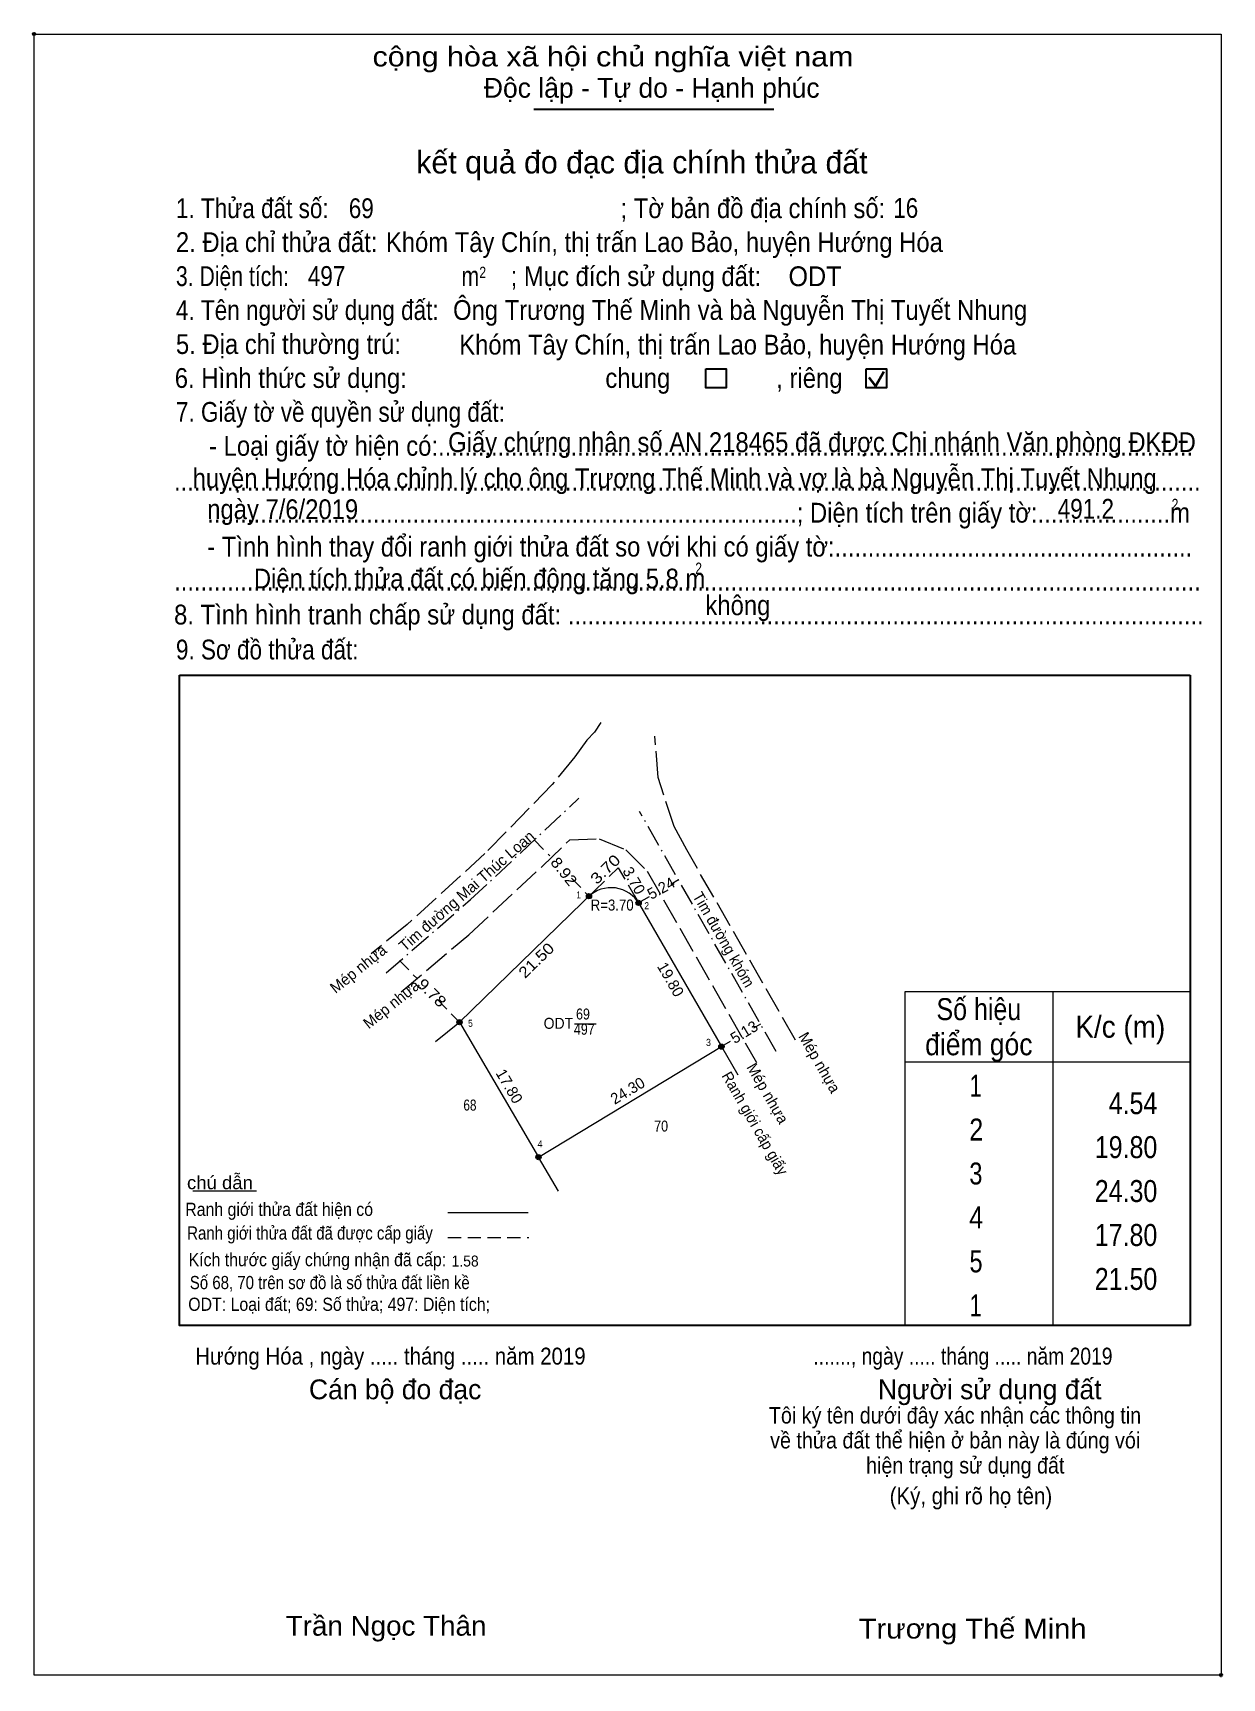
# Model space of a CAD drawing. Header units: metres. Extents: x 536544 to 537046, y 1838211 to 1838421.
# Drawn here: x 536544.5 to 536679.7, y 1838233.4 to 1838420.6 of the extents above; entities that cross this region are included whole.
import ezdxf
from ezdxf.enums import TextEntityAlignment as Align

# ---------------------------------------------------------------- set-up
doc = ezdxf.new("R2010")
doc.units = ezdxf.units.M
doc.header["$LTSCALE"] = 0.5
doc.header["$PDMODE"] = 32
doc.header["$PDSIZE"] = 0.25
for name, pattern in [('DOT_DASHED', [7.7, 5, -1.2, 0.3, -1.2]), ('LONG_DASHED', [7.5, 6, -1.5]), ('MEDIUM_DASHED', [4.5, 3, -1.5])]:
    doc.linetypes.add(name, pattern=pattern)
doc.layers.add('1', color=7, linetype='Continuous')
for name, color, linetype, lineweight in [('10', 7, 'MEDIUM_DASHED', 13), ('13', 7, 'Continuous', 13), ('17', 7, 'Continuous', 13), ('2', 7, 'Continuous', 25), ('28', 7, 'Continuous', 13), ('6', 7, 'Continuous', 13), ('63', 7, 'Continuous', 13)]:
    doc.layers.add(name, color=color, linetype=linetype, lineweight=lineweight)

msp = doc.modelspace()

# ---------------------------------------------------------------- texts
at = {"layer": '1'}
for s, width, p in [('ODT', 0.95, (536604.26, 1838307.29)), ('69', 0.85, (536607.055, 1838308.35)), ('497', 0.85, (536607.205, 1838306.62))]:
    msp.add_text(s, height=1.25, dxfattribs=dict(at, width=width)).set_placement(p, align=Align.CENTER)
at = {"layer": '10', "width": 0.9}
msp.add_text('R=3.70', height=1.25, dxfattribs=at).set_placement((536610.375, 1838320.75), align=Align.CENTER)
at = {"layer": '13'}
for s, width, p in [('68', 0.8, (536594.2, 1838297.99)), ('70', 0.85, (536615.945, 1838295.6))]:
    msp.add_text(s, height=1.25, dxfattribs=dict(at, width=width)).set_placement(p, align=Align.CENTER)
at = {"layer": '2'}
for s, height, width, p in [('cộng hòa xã hội chủ nghĩa việt nam', 2.253, 1.15, (536583.12, 1838416.8)), ('1. Thửa đất số:', 2.253, 0.85, (536560.76, 1838399.54)), ('69', 2.25, 0.85, (536580.42, 1838399.54)), ('; Tờ bản đồ địa chính số:', 2.253, 0.9, (536611.32, 1838399.54)), ('16', 2.25, 0.85, (536642.34, 1838399.57)), ('2. Địa chỉ thửa đất:', 2.253, 0.9, (536560.76, 1838395.68)), ('Khóm Tây Chín, thị trấn Lao Bảo, huyện Hướng Hóa', 2.25, 0.9, (536584.64, 1838395.68)), ('; Mục đích sử dụng đất:', 2.253, 0.9, (536598.83, 1838391.81)), ('3. Diện tích:', 2.253, 0.8, (536560.76, 1838391.81)), ('497', 2.25, 0.85, (536575.76, 1838391.83)), ('m', 2.253, 0.8, (536593.24, 1838391.81)), ('2', 1.288, 0.8, (536595.27, 1838392.72)), ('ODT', 2.25, 0.95, (536630.43, 1838391.8)), ('Ông Trương Thế Minh và bà Nguyễn Thị Tuyết Nhung', 2.25, 0.9, (536592.28, 1838387.96)), ('4. Tên người sử dụng đất:', 2.253, 0.85, (536560.76, 1838387.95)), ('5. Địa chỉ thường trú:', 2.253, 0.9, (536560.76, 1838384.08)), ('Khóm Tây Chín, thị trấn Lao Bảo, huyện Hướng Hóa', 2.25, 0.9, (536592.98, 1838384.02)), ('6. Hình thức sử dụng:', 2.253, 0.9, (536560.63, 1838380.22)), ('chung                , riêng', 2.253, 0.9, (536609.6, 1838380.22)), ('7. Giấy tờ về quyền sử dụng đất:', 2.253, 0.85, (536560.76, 1838376.36)), ('     - Loại giấy tờ hiện có:..................................................................................................................', 2.253, 0.9, (536560.76, 1838372.5)), ('Giấy chứng nhân số AN 218465 đã được Chi nhánh Văn phòng ĐKĐĐ', 2.25, 0.9, (536591.72, 1838372.92)), ('huyện Hướng Hóa chỉnh lý cho ông Trương Thế Minh và vợ là bà Nguyễn Thị Tuyết Nhung ', 2.25, 0.9, (536562.66, 1838368.81)), ('...........................................................................................................................................................', 2.253, 0.9, (536560.54, 1838368.51)), ('ngày 7/6/2019', 2.25, 0.9, (536564.32, 1838365.29)), ('     .........................................................................................; Diện tích trên giấy tờ:....................m', 2.253, 0.9, (536560.55, 1838364.89)), ('491.2', 2.25, 0.85, (536661.05, 1838365.34)), ('2', 1.288, 0.8, (536674.01, 1838366.31)), ('     - Tình hình thay đổi ranh giới thửa đất so với khi có giấy tờ:......................................................', 2.253, 0.9, (536560.55, 1838361.03)), ('   Diện tích thửa đất có biến động tăng 5.8 m', 2.25, 0.9, (536567.37, 1838357.4)), ('2', 1.288, 0.8, (536619.83, 1838359.05)), ('...........................................................................................................................................................', 2.253, 0.9, (536560.55, 1838357.16)), ('8. Tình hình tranh chấp sử dụng đất: ................................................................................................', 2.253, 0.9, (536560.55, 1838353.3)), ('không', 2.254, 0.9, (536620.98, 1838354.36)), ('9. Sơ đồ thửa đất:', 2.253, 0.85, (536560.76, 1838349.32)), ('Hướng Hóa , ngày ..... tháng ..... năm 2019', 1.93, 0.9, (536562.96, 1838269.08)), ('......., ngày ..... tháng ..... năm 2019', 1.93, 0.85, (536633.26, 1838269.08)), ('(Ký, ghi rõ họ tên)', 1.932, 0.9, (536641.94, 1838253.18)), ('Trần Ngọc Thân', 2.25, 1.05, (536573.25, 1838238.24)), ('Trương Thế Minh', 2.25, 1.1, (536638.42, 1838237.91))]:
    msp.add_text(s, height=height, dxfattribs=dict(at, width=width)).set_placement(p)
for s, height, p in [('Độc lập - Tự do - Hạnh phúc', 2.253, (536595.78, 1838413.24)), ('Cán bộ đo đạc', 2.254, (536575.89, 1838265.14)), ('Người sử dụng đất', 2.253, (536640.6, 1838265.14))]:
    msp.add_text(s, height=height, dxfattribs=at).set_placement(p)
for s, height, p in [('kết quả đo đạc địa chính thửa đất', 2.576, (536613.765, 1838404.62)), ('.', 0.644, (536679.6186, 1838233.41))]:
    msp.add_text(s, height=height, dxfattribs=at).set_placement(p, align=Align.CENTER)
for s, height, width, p in [('1.58', 1.25, 0.95, (536593.65, 1838280.24)), ('Tôi ký tên dưới đây xác nhận các thông tin', 1.862, 0.9, (536649.37, 1838262.38)), ('về thửa đất thể hiện ở bản này là đúng vói', 1.862, 0.9, (536649.39, 1838259.54)), ('hiện trạng sử dụng đất', 1.862, 0.9, (536650.535, 1838256.69))]:
    msp.add_text(s, height=height, dxfattribs=dict(at, width=width)).set_placement(p, align=Align.CENTER)
at = {"layer": '6'}
for s, width, p in [('chú dẫn', 1.05, (536562.02, 1838289.04)), ('Ranh giới thửa đất hiện có ', 0.9, (536561.82, 1838286)), ('Ranh giới thửa đất đã được cấp giấy', 0.85, (536562.04, 1838283.31)), ('Kích thước giấy chứng nhận đã cấp:', 0.9, (536562.2, 1838280.28)), ('Số 68, 70 trên sơ đồ là số thửa đất liền kề', 0.85, (536562.34, 1838277.67)), ('ODT: Loại đất; 69: Số thửa; 497: Diện tích;', 0.9, (536562.16, 1838275.2))]:
    msp.add_text(s, height=1.5, dxfattribs=dict(at, width=width)).set_placement(p)
at = {"layer": '63'}
for s, rotation, p in [('Tim đường Mai Thúc Loan', 41.169, (536594.2336, 1838322.5157)), ('3.70', 299.932, (536612.3198, 1838323.8518)), ('5.24', 28.945, (536616.2425, 1838322.7376)), ('Mép nhựa', 38.812, (536581.8883, 1838313.6335)), ('19.80', 299.932, (536616.4842, 1838312.5968)), ('Mép nhựa', 38.812, (536585.6583, 1838309.6035)), ('5.13', 31.146, (536625.7067, 1838306.3845)), ('Mép nhựa', 299.932, (536633.4097, 1838303.1468)), ('17.80', 300.34, (536598.1399, 1838300.4507)), ('Mép nhựa', 299.932, (536627.5197, 1838299.6368)), ('24.30', 31.146, (536612.4567, 1838299.7142))]:
    msp.add_text(s, height=1.25, rotation=rotation, dxfattribs=at).set_placement(p, align=Align.CENTER)
for s, rotation, width, p in [('3.70', 44.208, 1.2, (536610.0342, 1838324.9949)), ('8.92', 308.678, 1.1, (536604.3983, 1838324.8056)), ('Tim đường khóm', 299.932, 0.95, (536622.5229, 1838317.1318)), ('21.50', 44.208, 1.15, (536602.1842, 1838314.6369)), ('9.78', 315.52, 1.15, (536589.4321, 1838310.9435)), ('Ranh giới cấp giấy', 299.932, 0.95, (536626.0776, 1838296.2268))]:
    msp.add_text(s, height=1.25, rotation=rotation, dxfattribs=dict(at, width=width)).set_placement(p, align=Align.CENTER)
for s, height, width, p in [(' 1', 0.8, 0.9, (536606.83, 1838322.12)), (' 2', 0.8, 0.9, (536614.57, 1838320.9)), (' 5', 0.8, 0.9, (536594.53, 1838307.52)), (' 3', 0.8, 0.95, (536621.61, 1838305.35)), ('4.54', 2.5, 0.85, (536672.38, 1838297.58)), ('19.80', 2.5, 0.85, (536672.38, 1838292.58)), (' 4', 0.8, 0.95, (536602.46, 1838293.79)), ('24.30', 2.5, 0.85, (536672.38, 1838287.58)), ('17.80', 2.5, 0.85, (536672.38, 1838282.58)), ('21.50', 2.5, 0.85, (536672.38, 1838277.58))]:
    msp.add_text(s, height=height, dxfattribs=dict(at, width=width)).set_placement(p, align=Align.RIGHT)
for s, width, p in [('Số hiệu', 0.85, (536652.08, 1838308.28)), ('K/c (m)', 0.95, (536668.17, 1838306.28)), ('điểm góc', 0.9, (536652.08, 1838304.28)), (' 1', 0.75, (536651.38, 1838299.58)), (' 2', 0.85, (536651.39, 1838294.58)), (' 3', 0.8, (536651.37, 1838289.58)), (' 4', 0.85, (536651.38, 1838284.58)), (' 5', 0.8, (536651.39, 1838279.58)), (' 1', 0.75, (536651.38, 1838274.58))]:
    msp.add_text(s, height=2.5, dxfattribs=dict(at, width=width)).set_placement(p, align=Align.CENTER)

# ---------------------------------------------------------------- hatches: boundary and pattern name
at = {"layer": '28'}
for points in [[(536608.04, 1838322.38, 1), (536607.44, 1838322.38, 1)], [(536613.68, 1838321.62, 1), (536613.08, 1838321.62, 1)], [(536593.31, 1838308.05, 1), (536592.71, 1838308.05, 1)], [(536623.1, 1838305.26, 1), (536622.5, 1838305.26, 1)], [(536602.3, 1838292.69, 1), (536601.7, 1838292.69, 1)]]:
    msp.add_hatch(color=256, dxfattribs=at).paths.add_polyline_path(points)

# ---------------------------------------------------------------- linework, layer by layer
at = {"layer": '10', "linetype": 'LONG_DASHED'}
for p in [(536609.08, 1838342.13), (536607.49, 1838340.14), (536607.49, 1838340.14)]:
    msp.add_line(p, (536608.35, 1838341.04), dxfattribs=at)
at = {"layer": '10', "linetype": 'DOT_DASHED'}
for p, q in [((536594.28, 1838321.99), (536606.6, 1838333.54)), ((536629.01, 1838304.72), (536613.49, 1838332.03)), ((536584.67, 1838313.67), (536594.28, 1838321.99))]:
    msp.add_line(p, q, dxfattribs=at)
at = {"layer": '10'}
for p, q in [((536601.52, 1838328.78), (536603.28, 1838326.97)), ((536605.75, 1838324.43), (536607.74, 1838322.38)), ((536617.92, 1838324.23), (536617.04, 1838323.72)), ((536614.59, 1838322.32), (536613.38, 1838321.62)), ((536586.19, 1838315.06), (536588.2, 1838313)), ((536590.51, 1838310.62), (536593.01, 1838308.05)), ((536627.25, 1838307.82), (536626.44, 1838307.35)), ((536623.79, 1838305.83), (536622.8, 1838305.26))]:
    msp.add_line(p, q, dxfattribs=at)
at = {"layer": '10', "linetype": 'Continuous'}
for p, q in [((536593.01, 1838308.05), (536608.42, 1838323.04)), ((536612.92, 1838322.42), (536622.8, 1838305.26)), ((536590.28, 1838305.85), (536593.01, 1838308.05))]:
    msp.add_line(p, q, dxfattribs=at)
at = {"layer": '10', "linetype": 'LONG_DASHED'}
for points in [[(536607.49, 1838340.14), (536606.14, 1838338.25), (536603.55, 1838335.09), (536595.9, 1838327.23), (536587.06, 1838319.15), (536582.96, 1838315.83)], [(536631.24, 1838305.99), (536618.85, 1838327.65), (536617.42, 1838330.32), (536615.6, 1838335.88), (536615.24, 1838340.59)], [(536586.39, 1838311.5), (536594.06, 1838318), (536602.45, 1838325.81), (536605.55, 1838328.81), (536608.89, 1838328.92), (536611.94, 1838327.65), (536614.34, 1838325.24), (536626.79, 1838303.45)]]:
    msp.add_lwpolyline(points, dxfattribs=at)
at = {"layer": '10'}
msp.add_lwpolyline([(536608.42, 1838323.04), (536611.07, 1838325.62), (536612.91, 1838322.42)], dxfattribs=at)
at = {"layer": '10', "linetype": 'Continuous'}
msp.add_lwpolyline([(536593.01, 1838308.05), (536602, 1838292.69), (536602, 1838292.69)], dxfattribs=at)
msp.add_arc((536610.244, 1838319.6525), 3.7, 29.93151, 134.20846, dxfattribs=at)
at = {"layer": '13'}
msp.add_lwpolyline([(536604.27, 1838288.8), (536602, 1838292.69), (536622.8, 1838305.26), (536624.66, 1838302.04)], dxfattribs=at)
at = {"layer": '17'}
msp.add_line((536562.68, 1838288.84), (536569.92, 1838288.84), dxfattribs=at)
at = {"layer": '2'}
for p, q in [((536601.48, 1838411.92), (536628.78, 1838411.92)), ((536561.17, 1838347.53), (536676.11, 1838347.53)), ((536676.11, 1838347.53), (536676.11, 1838273.55))]:
    msp.add_line(p, q, dxfattribs=at)
at = {"layer": '2', "lineweight": 35}
for p, q in [((536639.56, 1838381.4), (536640.33, 1838380.4)), ((536640.33, 1838380.4), (536641.26, 1838382.08))]:
    msp.add_line(p, q, dxfattribs=at)
at = {"layer": '2', "lineweight": 13}
msp.add_lwpolyline([(536544.62, 1838420.49), (536679.63, 1838420.49), (536679.63, 1838233.75), (536544.62, 1838233.75)], close=True, dxfattribs=at)
at = {"layer": '2'}
for points in [[(536621.02, 1838382.4), (536623.34, 1838382.4), (536623.34, 1838380.24), (536621.02, 1838380.24)], [(536639.26, 1838382.4), (536641.58, 1838382.4), (536641.58, 1838380.24), (536639.26, 1838380.24)]]:
    msp.add_lwpolyline(points, close=True, dxfattribs=at)
msp.add_lwpolyline([(536676.11, 1838273.55), (536561.17, 1838273.55), (536561.17, 1838347.53)], dxfattribs=at)
for p in [(536544.62, 1838420.49), (536679.62, 1838233.75)]:
    msp.add_point(p, dxfattribs=at)
at = {"layer": '28'}
msp.add_line((536606.09, 1838307.86), (536608.57, 1838307.86), dxfattribs=at)
for centre in [(536607.74, 1838322.38), (536613.38, 1838321.62), (536593.01, 1838308.05), (536622.8, 1838305.26), (536602, 1838292.69)]:
    msp.add_circle(centre, 0.3, dxfattribs=at)
at = {"layer": '6'}
msp.add_line((536591.7, 1838286.38), (536600.84, 1838286.38), dxfattribs=at)
at = {"layer": '6', "linetype": 'MEDIUM_DASHED'}
msp.add_line((536591.7, 1838283.56), (536600.9, 1838283.56), dxfattribs=at)
at = {"layer": '63'}
for p, q in [((536643.71, 1838273.55), (536643.71, 1838311.55)), ((536660.51, 1838311.55), (536660.51, 1838273.55)), ((536660.51, 1838311.55), (536660.51, 1838273.55)), ((536676.11, 1838311.55), (536676.11, 1838273.55))]:
    msp.add_line(p, q, dxfattribs=at)
for points in [[(536643.71, 1838311.55), (536660.51, 1838311.55), (536676.11, 1838311.55)], [(536643.71, 1838303.55), (536660.51, 1838303.55), (536676.11, 1838303.55)], [(536676.11, 1838273.55), (536660.51, 1838273.55), (536643.71, 1838273.55)]]:
    msp.add_lwpolyline(points, dxfattribs=at)

msp.set_redraw_order([(e.dxf.handle, doc.entitydb.next_handle()) for e in msp.query("TEXT MTEXT ATTDEF DIMENSION ARC_DIMENSION")])  # texts and dimensions are drawn at this point

doc.saveas('drawing.dxf')
